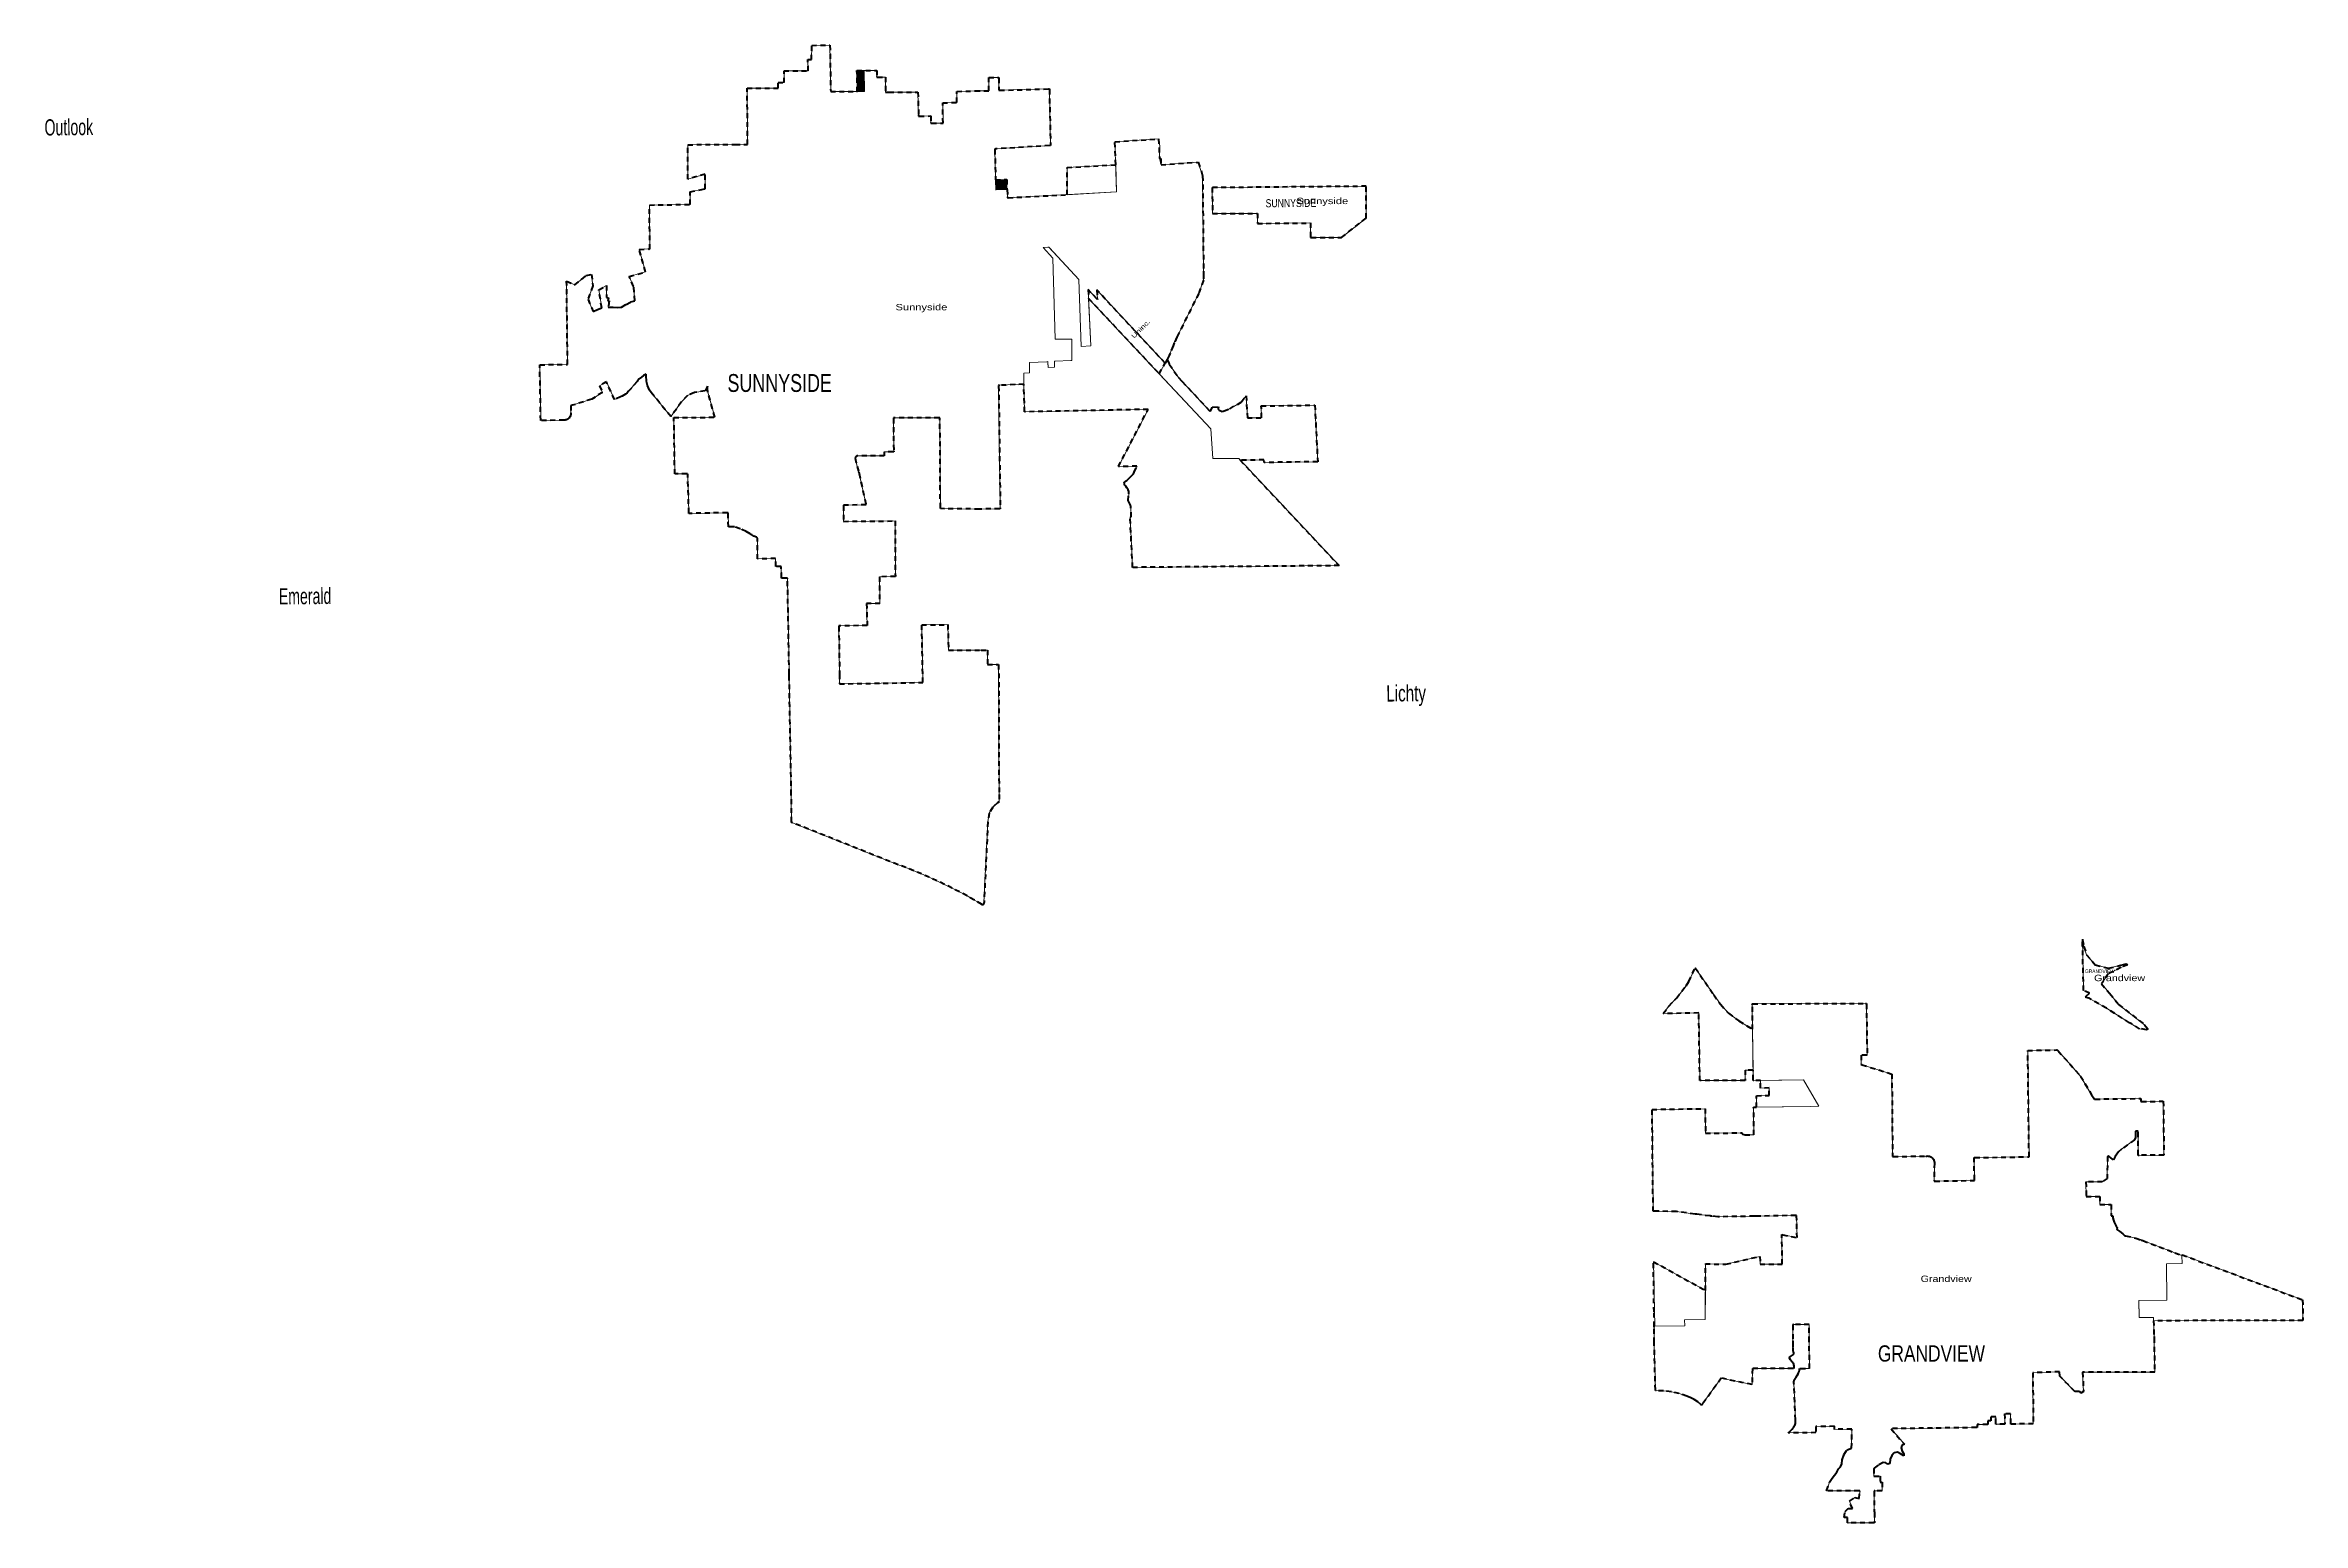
# Model space of a CAD drawing. Header units: feet. Extents: x -903180 to 1023491, y -707744 to 564635.
# Drawn here: x 230405 to 286052, y -460644 to -424242 of the extents above; entities that cross this region are included whole.
import ezdxf

# ---------------------------------------------------------------- set-up
doc = ezdxf.new("R2010")
doc.units = ezdxf.units.FT
doc.header["$LTSCALE"] = 80
doc.linetypes.add('SHORT_DASHED', pattern=[2.7, 1.5, -1.2])
doc.layers.add('13', color=7, linetype='SHORT_DASHED', lineweight=40)
doc.layers.add('58', color=7, linetype='Continuous', lineweight=13)
for name, color, linetype in [('14', 7, 'Continuous'), ('16', 7, 'Continuous'), ('36', 7, 'Continuous')]:
    doc.layers.add(name, color=color, linetype=linetype)

msp = doc.modelspace()

# ---------------------------------------------------------------- texts
at = {"layer": '14', "width": 0.8}
msp.add_text('SUNNYSIDE ', height=200, rotation=0.51, dxfattribs=at).set_placement((260486.82, -428237.04))
at = {"layer": '14'}
for s, height, width, p in [('SUNNYSIDE', 440, 0.75, (247222.4, -432784.06)), ('GRANDVIEW', 88.98, 0.8, (280682.58, -447100.97)), ('GRANDVIEW', 400, 0.8, (275577.86, -456671.9))]:
    msp.add_text(s, height=height, dxfattribs=dict(at, width=width)).set_placement(p)
at = {"layer": '16'}
for s, width, p in [('Outlook', 0.65, (230391.85, -426468.29)), ('Emerald', 0.65, (236166.43, -438020.98)), ('Lichty', 0.7, (263462.72, -440412.08))]:
    msp.add_text(s, height=400, rotation=0.63, dxfattribs=dict(at, width=width)).set_placement(p)
at = {"layer": '36'}
for s, width, p in [('Sunnyside', 1.3, (261243.53, -428157.41)), ('Sunnyside', 1.3, (251364.6, -430773.57)), ('Grandview', 1.25, (280905.35, -447299.8)), ('Grandview', 1.25, (276630.71, -454710.17))]:
    msp.add_text(s, height=157.5, dxfattribs=dict(at, width=width)).set_placement(p)
at = {"layer": '36', "width": 1.35}
msp.add_text('Uninc.', height=113, rotation=45, dxfattribs=at).set_placement((257243.79, -431474.72))

# ---------------------------------------------------------------- hatches: boundary and pattern name
at = {"layer": '58'}
for points in [[(250415.04, -424862.41), (250595.57, -424863.32), (250602.13, -425385.56), (250419.23, -425385.33)], [(254110.47, -427798.93), (253833.76, -427807.18), (253829.41, -427563.02), (254105.87, -427550.05)]]:
    msp.add_hatch(color=256, dxfattribs=at).paths.add_polyline_path(points)

# ---------------------------------------------------------------- linework, layer by layer
at = {"layer": '13'}
for p, q in [((253911.33, -425054.71), (253913, -425333.66)), ((258058.1, -431982.52), (258009.57, -432075.18)), ((243360.86, -433338.05), (243356.66, -433357.09)), ((252439.09, -433418.58), (251330.25, -433419.63)), ((272482.13, -447857.86), (272499.6, -447857.8)), ((281613.31, -453520.44), (281643.52, -453549.62)), ((273485.82, -456713.55), (273493.87, -456733.94))]:
    msp.add_line(p, q, dxfattribs=at)
for points in [[(243356.66, -433357.09), (243350.5, -433375.58), (243342.44, -433393.32), (243332.57, -433410.13), (243331.02, -433412.44), (243317.73, -433427.89), (243303.72, -433440.58), (243288.45, -433451.73), (243272.1, -433461.23), (243254.84, -433468.96), (243236.88, -433474.85), (243218.39, -433478.83), (243199.59, -433480.85), (243191.49, -433481.11), (242619.11, -433488.05), (242597.08, -432114.68), (243280.6, -432104.54), (243258.79, -430051.79), (243457.52, -430145.99), (243742.01, -429917.37), (243875.09, -429889.7), (243904.72, -430169.77), (243785.06, -430503.91), (243909.86, -430805.48), (244016.29, -430752.05), (244125.22, -430714.9), (244049.43, -430270.57), (244240.8, -430166.04), (244242.18, -430459), (244287.04, -430464.68), (244275.73, -430537.02), (244309.64, -430543.8), (244284.87, -430692.71), (244408.16, -430696.22), (244517.72, -430707.77), (244611.26, -430693.02), (244725.93, -430627.12), (244843.82, -430564.39), (244937.4, -430539.27), (244909.65, -430183.36), (244800.92, -429939.52), (245205.07, -429827.78), (245048.19, -429276.92), (245280.75, -429262.43), (245308.63, -429264.7), (245300.64, -428181.06), (246304.08, -428164.93), (246301.22, -427851.74), (246622.89, -427789.52), (246671.33, -427778.61), (246675.18, -427419), (246243.58, -427542.76), (246247.61, -426693.33), (247411.44, -426689.73), (247717.94, -426687.77), (247708.84, -425301.44), (248470.73, -425299.17), (248469.46, -425164.6), (248619.85, -425165.25), (248616.9, -424877.86), (249208.75, -424874.37), (249206.75, -424598.63), (249296.91, -424596.32), (249299.18, -424246.13), (249747.91, -424241.92), (249766.64, -425385.21), (250419.23, -425385.33), (250415.04, -424862.41), (250903.95, -424864.38), (250905.23, -425011.34), (250905.4, -425030.82), (250923.55, -425031.34), (251117.44, -425031.34), (251121.2, -425397.6), (251202.65, -425397.63), (251918.26, -425397.91), (251932.44, -425970.09), (251932.93, -425990.09), (251952.62, -425989.85), (252231.04, -425986.44), (252236.6, -426145.17), (252237.3, -426165.17), (252257.26, -426164.94), (252536.4, -426161.79), (252529.64, -425662.18), (252877.77, -425653.14), (252877.77, -425381.87), (253328, -425370.27), (253666.46, -425367.26), (253664.56, -425041.02), (253888.13, -425035.23), (253911.21, -425034.63), (253911.33, -425054.71)], [(253913, -425333.66), (253913.12, -425353.66), (253932.94, -425353.12), (255135.76, -425320.47), (255156.02, -425319.92), (255156.44, -425339.93), (255185.09, -426692.6), (255185.53, -426713.41), (255165.51, -426714.67), (253833.36, -426798.36), (253813.39, -426799.62), (253813.78, -426818.42), (253829.41, -427563.02), (254105.87, -427550.05), (254110.47, -427798.93), (254117.62, -427798.56), (254123.87, -427981.32), (254124.55, -428001.19), (254141.91, -428000.3), (255599.02, -427927.39), (255594.24, -427256.64), (256793.85, -427187.44), (256772.7, -426620.05), (257848.77, -426550.58), (257872.23, -427037.66), (257902.17, -427035.73), (257909.38, -427185.58), (258824.62, -427126.49), (258909.03, -427362.98), (258934.58, -427460.99), (258955.87, -429811.15), (258955.57, -429831.19), (258954.88, -429876.59), (258954.88, -430028.81), (258837.71, -430355.95), (258316.58, -431398.24), (258307.53, -431416.34), (258297.39, -431438.24), (258232.72, -431577.94), (258205.01, -431652.02), (258134.37, -431828.82), (258106.97, -431889.21), (258058.1, -431982.52)], [(253542.73, -445368.62), (253520.5, -445426.86), (253487.21, -445406.96), (253308.9, -445302.32), (253126.9, -445200.07), (252944.82, -445101.62), (252760.16, -445005.99), (252573.02, -444914.54), (252386.38, -444825.86), (252196.99, -444739.91), (252005.11, -444658.15), (251813.73, -444579.11), (251620.73, -444503.28), (251426.6, -444432.1), (248824.79, -443395.38), (248804.75, -443387.39), (248804.54, -443370.22), (248796.17, -442700.4), (248743.59, -439766.99), (248743.23, -439746.99), (248743.86, -439726.99), (248702.78, -437391.98), (248702.42, -437371.97), (248681.83, -437372.28), (248571.41, -437373.97), (248551.62, -437374.27), (248551.47, -437354.27), (248549.47, -437081.92), (248413.62, -437082.36), (248409.75, -436888.44), (247966.74, -436897.8), (247966.74, -436385.99), (247935.8, -436365.12), (247871.9, -436334.14), (247822.21, -436303.73), (247807.44, -436294.69), (247782.21, -436280.35), (247684.49, -436224.81), (247532.5, -436156.75), (247394.22, -436111.5), (247374.48, -436105.04), (247354.22, -436105.47), (247244.74, -436107.82), (247237.16, -435779.03), (247236.7, -435759.08), (247216.7, -435759.48), (246293.14, -435777.96), (246273.98, -435778.34), (246273.31, -435758.36), (246241.57, -434823.53), (246239.77, -434803.05), (246220.89, -434803.12), (245922.86, -434804.16), (245901.8, -433416.21), (246763.27, -433409.5), (246910.94, -433406.66), (246737.84, -432788.01), (246732.18, -432695.38), (246731.55, -432664.93), (246727.58, -432643.96), (246718.15, -432664.93), (246676.75, -432757.04), (246406.8, -432801.13), (246241.39, -432871.52), (246087.3, -433028.92), (245837.26, -433380.91), (245826.88, -433392.76), (245340.06, -432795.42), (245304.09, -432740.75), (245274.03, -432682.62), (245250.21, -432621.66), (245232.9, -432558.55), (245224.88, -432514.38), (245216.68, -432395.55), (245216.94, -432345.9), (245156.41, -432379.49), (245100.21, -432418.89), (245048.43, -432463.94), (245001.65, -432514.16), (244993.98, -432523.48), (244784.52, -432768.3), (244749.61, -432805.23), (244711.17, -432838.19), (244669.5, -432866.94), (244625.05, -432891.18), (244586, -432908.55), (244439.55, -432973.51), (244239.3, -432538.66), (244069.1, -432630.96), (244139.59, -432794.27), (243877.87, -432962.13), (243361.69, -433122.11), (243363.19, -433299.19), (243363.04, -433318.68), (243360.86, -433338.05)], [(258058.1, -431982.52), (258113.19, -432101.34), (258338.87, -432430.68), (258428.99, -432527.06), (259119.66, -433266.58), (259167.44, -433176), (259171.82, -433156.26), (259325.96, -433154.08), (259317.24, -433193.32), (259319.69, -433207.87), (259325.25, -433218.36), (259340.57, -433229.71), (259414.31, -433265.02), (259462, -433252.02), (259601.84, -433196.7), (259885.65, -433037.22), (260004.31, -432877.23), (260036.03, -433425.11), (260386.33, -433420.18), (260380, -433129.01), (261700.67, -433109.35), (261770.57, -434503.46), (260449.9, -434523.12), (260446.44, -434458.44), (259861.51, -434466.68), (262298.74, -437063.04), (257208.62, -437107), (257145.86, -435863), (257175.86, -435862.41), (257163.46, -435616.57), (257153.56, -435575.54), (257129.39, -435524.76), (257106.03, -435478.82), (257097.98, -435459.47), (257114.09, -435293.44), (257116.5, -435253.94), (257111.67, -435237.02), (257094.76, -435197.52), (257066.56, -435148.36), (257037.57, -435104.83), (257018.24, -435079.04), (257009.78, -435063.73), (257005.75, -435045.2), (257003.34, -435031.5), (257009.78, -435007.32), (257033.94, -434986.36), (257065.36, -434962.99), (257099.19, -434934.78), (257150.74, -434882.39), (257197.46, -434834.83), (257228.06, -434797.76), (257247.4, -434764.71), (257306.64, -434630.49), (257313.66, -434614.39), (256856.82, -434623.53), (257590.6, -433213.57), (254546.86, -433274.48), (254526.17, -432594.65), (253925.87, -432620.9), (253906.1, -432621.76), (253906.37, -432641.77), (253946.87, -435642.54), (253947.14, -435662.52), (253925.97, -435662.84), (253432.08, -435670.35), (252489.9, -435659.1), (252469.91, -435658.86), (252469.81, -435636.23), (252459.6, -433438.56), (252459.51, -433418.56), (252439.09, -433418.58)], [(251330.25, -433419.63), (251311.91, -433419.65), (251312.11, -433439.65), (251320.41, -434245.53), (251320.6, -434263.79), (251300.62, -434263.57), (251086.04, -434261.26), (251086.51, -434354.66), (250410.35, -434354.9), (250367.44, -434412.55), (250455.7, -434750.73), (250465.38, -434787.81), (250466.03, -434790.73), (250639.01, -435566.51), (250100.25, -435573.38), (250080.66, -435573.62), (250080.91, -435593.63), (250084.63, -435972.66), (251352.34, -435963.03), (251360.19, -437329.85), (250968.39, -437338.95), (250969.82, -437988.55), (250980.33, -437992.21), (250652.16, -437997.03), (250665.54, -438535.71), (249988.44, -438549.07), (249968.48, -438549.32), (249968.69, -438566.32), (249983.07, -439696.59), (249983.32, -439716.59), (249984.2, -439736.59), (249983.64, -439976.6), (252038.52, -439942.36), (252010.73, -438524.4), (252654.73, -438516.54), (252670.44, -439145.04), (253471.47, -439148.3), (253632.52, -439148.96), (253632.52, -439502.5), (253906.3, -439501.54), (253916.21, -442698.75), (253916.79, -442885.62), (253878.29, -442907.99), (253759.74, -443017.34), (253671.69, -443157.27), (253640.26, -443374.23), (253546.19, -445351.82), (253545.77, -445360.64), (253542.73, -445368.62)], [(273493.87, -456733.94), (273499.75, -456755.07), (273503.39, -456776.69), (273504.74, -456798.57), (273503.81, -456820.48), (273503.56, -456822.17), (273500.67, -456841.63), (273480.59, -456841.7), (272483, -456845.05), (272480, -457238.05), (271718, -457081.05), (271250.38, -457724.5), (271235.74, -457744.63), (271215.59, -457727.31), (271140.17, -457666.2), (271047.55, -457606), (270969.03, -457565.96), (270949.1, -457555.8), (270929.03, -457547.22), (270870.63, -457522.24), (270682.84, -457458.07), (270489.38, -457413.88), (270292.35, -457390.16), (270113.9, -457387.46), (270093.93, -457387.16), (270093.39, -457366.03), (270064.6, -456241.25), (270064.13, -456222.79), (270063.94, -456201.25), (270060.67, -455823.43), (270060.5, -455803.21), (270060.02, -455449.48), (270046.97, -454210.34), (271327.57, -454920.87), (271324.83, -454264.62), (271833.64, -454272.26), (272670.92, -454078.91), (272674.19, -454272.26), (273221.67, -454270.75), (273210.97, -453563.53), (273210.65, -453542.1), (273230.67, -453546.12), (273583.86, -453616.95), (273574.58, -453092.04), (273574.24, -453072.79), (273554.23, -453073.13), (272570.12, -453089.6), (272530.12, -453090.26), (271669.8, -453104.66), (271650.82, -453104.97), (271629.8, -453103.06), (271481.34, -453089.51), (271462.58, -453087.8), (271441.34, -453084.98), (271113.16, -453041.39), (271082.33, -453037.3), (271073.16, -453036.12), (270614.43, -452976.88), (270131.86, -452965.43), (270038.47, -452969.05), (270012.43, -450458.99), (271317.43, -450441.74), (271329.2, -451045.64), (272224.49, -451037.78), (272251.97, -451069.2), (272303.02, -451088.84), (272522.92, -451084.92), (272515.77, -450406.62), (272584.51, -450405.6), (272585.53, -450121.24), (272901.54, -450117.62), (272899.96, -449931.64), (272687.14, -449934), (272685.34, -449747.65), (272523.39, -449749.79), (272503.39, -449750.05), (272503.17, -449730.37), (272503.36, -449490.05), (272303.36, -449491.02), (272303.16, -449747.92), (271189.04, -449750.74), (271162.49, -448084.16), (270283.49, -448097.69), (270425.45, -447915.28), (270612.19, -447714.84), (270851.52, -447412.89), (270913.75, -447310.32), (271006.97, -447113.4), (271077.7, -446969.11), (271530.45, -447640.36), (271702.71, -447874.78), (271898.99, -448092.22), (272150.72, -448281.15), (272343.73, -448398.41), (272490.85, -448484.13), (272482.36, -447877.87), (272482.13, -447857.86)], [(272499.6, -447857.8), (275275.64, -447848.76), (275295.64, -447848.69), (275295.91, -447868.84), (275312.68, -449124.07), (275162.7, -449126.38), (275166.33, -449334.75), (275166.68, -449354.89), (275186.22, -449360.92), (275922.23, -449587.96), (275938.24, -451600.78), (275938.41, -451621.93), (275958.4, -451621.6), (276756.47, -451608.52), (276773.03, -451608.25), (276796.47, -451606.69), (276812.27, -451607.1), (276830.04, -451609.45), (276847.48, -451613.65), (276864.38, -451619.65), (276880.56, -451627.37), (276895.84, -451636.75), (276910.06, -451647.68), (276923.06, -451660.03), (276934.7, -451673.67), (276944.85, -451688.45), (276953.4, -451704.21), (276960.25, -451720.78), (276965.33, -451737.98), (276965.94, -451741.28), (276969.64, -451763.7), (276969.48, -451781.28), (276965.58, -452206.22), (276965.41, -452225.26), (276985.4, -452224.95), (277939.88, -452210.24), (277960.11, -452209.93), (277959.65, -452189.93), (277947.66, -451669.35), (277947.17, -451648), (277967.2, -451647.69), (279304.53, -451627.04), (279271.8, -449005.95), (279979.61, -448994.92), (279998.6, -448994.62), (280017.48, -449015.75), (280573.32, -449637.8), (280844.1, -450101.71), (280900.04, -450185.42), (280913.4, -450205.42), (280933.17, -450205.18), (282054.66, -450191.75), (282055.32, -450246.74), (282055.56, -450266.74), (282075.56, -450266.38), (282612.34, -450256.68), (282626.22, -451582.38), (282016.13, -451590.77), (281996.45, -451591.05), (281996.21, -451571.05), (281989.29, -450994.26), (281948.2, -450996.16), (281931.05, -450996.95), (281930.58, -451017.08), (281927.69, -451139.31), (281926.79, -451150.55), (281906.28, -451207.19), (281579.61, -451439.53), (281511.19, -451504.16), (281465.19, -451559.33), (281425.2, -451619.01), (281392.38, -451681.22), (281383.32, -451701.28), (281363.24, -451685.04), (281277.47, -451615.63), (281258.69, -451600.43), (281239.05, -451621.75), (281227.14, -452159.63), (281108.31, -452241.62), (280706.35, -452243.38), (280714.22, -452601.88), (281047.16, -452601.46), (281047.16, -452803.24), (281325.68, -452802.46), (281328.57, -453077.87), (281365.93, -453077.32), (281371.92, -453132.44), (281383.64, -453186.65), (281400.95, -453239.33), (281423.68, -453289.91), (281451.58, -453337.84), (281473.47, -453368.82), (281469.21, -453417.13), (281543.97, -453465.01), (281613.31, -453520.44)], [(281643.52, -453549.62), (281664.21, -453569.6), (281683.52, -453574.19), (281938.19, -453634.77), (282070.2, -453677.86), (282086.36, -453683.14), (282110.2, -453692.16), (282897.02, -453989.88), (283072.12, -454055.33), (283078.27, -454043.26), (286047.24, -455150.81), (286051.75, -455656.09), (282374.58, -455665.56), (282383.48, -456053.33), (282383.95, -456073.21), (282384.32, -456093.33), (282399.99, -456930.8), (280624.13, -456936.27), (280644.86, -457404.92), (280577.44, -457446.05), (280550, -457408.05), (280430, -457411.05), (280060.29, -457027.07), (280057, -456923.05), (279396.68, -456945.45), (279406, -458204.71), (278871.98, -458211.42), (278853.01, -458211.66), (278852.7, -458191.67), (278849, -457955.05), (278700, -457957.05), (278705.01, -458213.52), (278504.99, -458216.03), (278488, -458216.24), (278487.79, -458196.28), (278486.04, -458032.72), (278357.97, -458034.09), (278359.01, -458131.29), (278287.07, -458132.06), (278288, -458218.76), (278045.06, -458221.81), (278025.06, -458222.06), (278025.65, -458242.06), (278026.68, -458277.11), (278027.27, -458297.04), (278001.58, -458297.37), (275903.18, -458324.43), (276230.33, -458708.31), (276165.54, -458736.96), (276151.06, -458797.52), (276179.19, -458877.02), (276216.98, -458942.24), (276220.38, -458996.3), (276177.62, -458971.33), (276134.7, -458940.35), (276063.52, -458902.06), (275979.65, -458916.27), (275923.24, -458983.91), (275879.42, -459073.29), (275872.15, -459179.78), (275826.52, -459199.02), (275769.42, -459162.38), (275705.02, -459154.01), (275580.47, -459223.41), (275478.45, -459306.25), (275480.46, -459494.03), (275633, -459495.05), (275636, -459645.05), (275682, -459646.05), (275683, -459854.56), (275504, -459854.8), (275484.31, -459854.83), (275484.52, -459874.83), (275489.61, -460350.23), (275490.03, -460390.23), (275492.53, -460623.69), (275492.74, -460643.63)], [(275492.74, -460643.63), (275472.74, -460643.58), (274845.87, -460641.98), (274826.94, -460641.93), (274827.29, -460621.93), (274829.17, -460513.03), (274745.72, -460511.93), (274769.03, -460368.39), (274842.81, -460289.8), (274950.12, -460291.4), (274875.52, -460107.02), (275011.93, -460023.15), (275112.28, -460046.42), (275133.91, -459875.31), (275136.44, -459855.31), (275116, -459855.34), (274312.81, -459856.45), (274387.9, -459639.28), (274449.65, -459545.41), (274511.86, -459469.6), (274568.11, -459395.94), (274604.07, -459312.77), (274652.93, -459263.37), (274691.2, -459192.18), (274696.67, -459093.75), (274739.5, -458966.28), (274820.51, -458841.84), (274931, -458803.05), (274933, -458336.05), (274509.04, -458340.55), (274508.06, -458265.56), (274049.96, -458271.54), (274051.92, -458421.52), (273383.01, -458430.25), (273363.46, -458430.5), (273383.01, -458413.49), (273389.11, -458408.18), (273463.14, -458334.7), (273483.32, -458314.67), (273499.3, -458294.89), (273504.69, -458287.85), (273517.79, -458266.39), (273528.59, -458243.68), (273536.95, -458219.97), (273542.79, -458195.51), (273546.04, -458170.57), (273546.66, -458145.43), (273546.26, -458140.37), (273545.28, -458128.18), (273544.19, -458100.37), (273508.73, -457203.09), (273508, -457184.58), (273509.2, -457163.09), (273511.73, -457148.33), (273516.07, -457132.9), (273522.01, -457118), (273525.49, -457111.39), (273538.61, -457090.09), (273552.14, -457071.39), (273588.97, -457014.89), (273612.07, -456969.76), (273622.42, -456949.54), (273630.25, -456929.76), (273635.88, -456915.53), (273646.03, -456879.3), (273649.12, -456861.12), (273652.51, -456841.12), (273672.01, -456841.05), (273893.02, -456840.3), (273884.35, -456176.98), (273882.52, -455754.11), (273498.77, -455758.93), (273478.77, -455759.18), (273478.77, -455777.86), (273478.8, -456162.94), (273478.8, -456182.44), (273478.94, -456202.94), (273479.87, -456342.56), (273480, -456362.28), (273481.31, -456382.56), (273482.73, -456398.99), (273488.41, -456428.39), (273497.13, -456457.03), (273500.34, -456464.61), (273508.8, -456484.61), (273488.8, -456498.21), (273383.92, -456569.54), (273388.6, -456577.85), (273413.5, -456616.1), (273426.03, -456631.54), (273439.72, -456648.42), (273460.01, -456671.54), (273463.56, -456675.84), (273475.68, -456694.11), (273485.82, -456713.55)]]:
    msp.add_lwpolyline(points, dxfattribs=at)
for points in [[(261594.71, -428980.35), (261614.71, -428980.29), (262360.38, -428978.05), (262965.96, -428499.62), (262968.81, -427718.07), (259169.74, -427751.9), (259168.72, -427752.95), (259180.55, -428390.94), (260285.26, -428385.24), (260288.1, -428632.5), (261594, -428622.55), (261594.67, -428959.94)], [(258009.57, -432075.18), (256327.57, -430272.95), (256342.96, -430489.64), (256344.47, -430510.91), (256324.61, -430489.64), (256112.21, -430262.06), (256123.06, -430479.46), (257860.97, -432334.53)], [(280693.84, -447691.45), (280713.66, -447671.63), (280792.78, -447592.51), (280646.04, -447526.35), (280618.9, -446262.36), (280620.72, -446264.05), (280622.93, -446281.38), (280654.07, -446448.34), (280720.3, -446647.64), (280936.85, -446898.31), (281265.34, -446981.19), (281609.31, -446896), (281690.47, -446874.16), (281729.76, -446894.54), (281567.19, -446963.8), (281257.46, -447118.83), (281087.88, -447366.57), (281289.17, -447598.81), (281509.91, -447872.12), (282150.01, -448372.84), (282227.91, -448475.28), (282228, -448480.64), (282196.07, -448495.13), (282028.54, -448471.34), (281780.09, -448327.16), (281208.6, -447966.49), (280773.11, -447717.94), (280714.37, -447698.31)]]:
    msp.add_lwpolyline(points, close=True, dxfattribs=at)
at = {"layer": '58'}
for points in [[(258316.58, -431398.24), (258837.71, -430355.95), (258954.88, -430028.81), (258954.88, -429876.59), (258955.57, -429831.19), (258955.87, -429811.15), (258934.58, -427460.99), (258824.62, -427126.49), (257909.38, -427185.58), (257872.23, -427037.66), (257875.51, -426717.81), (257848.77, -426550.58), (256772.7, -426620.05), (256809.81, -427854.25), (254141.91, -428000.3), (254124.55, -428001.19), (254123.87, -427981.32), (254117.62, -427798.56), (253833.76, -427807.18), (253829.41, -427563.02), (253834.66, -427813.05), (253813.78, -426818.42), (253813.39, -426799.62), (253833.36, -426798.36), (255165.51, -426714.67), (255185.53, -426713.41), (255185.09, -426692.6), (255156.44, -425339.93), (255156.02, -425319.92), (255135.76, -425320.47), (253932.94, -425353.12), (253913.12, -425353.66), (253913, -425333.66), (253911.33, -425054.71), (253911.21, -425034.63), (253888.13, -425035.23), (253664.56, -425041.02), (253666.46, -425367.26), (253328, -425370.27), (252877.77, -425381.87), (252877.77, -425653.14), (252529.64, -425662.18), (252536.4, -426161.79), (252257.26, -426164.94), (252237.3, -426165.17), (252236.6, -426145.17), (252231.04, -425986.44), (251952.62, -425989.85), (251932.93, -425990.09), (251932.44, -425970.09), (251918.26, -425397.91), (251202.65, -425397.63), (251121.2, -425397.6), (251117.44, -425031.34), (250923.55, -425031.34), (250905.4, -425030.82), (250905.23, -425011.34), (250903.95, -424864.38), (250595.57, -424863.32), (250602.13, -425385.56), (249766.64, -425385.21), (249747.91, -424241.92), (249299.18, -424246.13), (249296.91, -424596.32), (249206.75, -424598.63), (249208.75, -424874.37), (248616.9, -424877.86), (248619.85, -425165.25), (248469.46, -425164.6), (248470.73, -425299.17), (247708.84, -425301.44), (247717.94, -426687.77), (246247.61, -426693.33), (246243.58, -427542.76), (246675.18, -427419), (246671.33, -427778.61), (246622.89, -427789.52), (246301.22, -427851.74), (246304.08, -428164.93), (245300.64, -428181.06), (245308.63, -429264.7), (245280.75, -429262.43), (245048.19, -429276.92), (245205.07, -429827.78), (244800.92, -429939.52), (244909.65, -430183.36), (244937.4, -430539.27), (244843.82, -430564.39), (244725.93, -430627.12), (244611.26, -430693.02), (244517.72, -430707.77), (244408.16, -430696.22), (244284.87, -430692.71), (244309.64, -430543.8), (244275.73, -430537.02), (244287.04, -430464.68), (244242.18, -430459)], [(255709.25, -431985.99), (255709.97, -431480.24), (255302.96, -431485.91), (255244.72, -429486.44), (255003.58, -429228.06), (255117.19, -429221.4), (255139.74, -429220.08), (255155.86, -429237.35), (255884.76, -430018.36), (255942, -431662.93), (256181.54, -431651.14), (256112.21, -430262.06), (256324.61, -430489.64), (256344.47, -430510.91), (256342.96, -430489.64), (256327.57, -430272.95), (258009.57, -432075.18), (258106.97, -431889.21), (258134.37, -431828.82), (258205.01, -431652.02), (258232.72, -431577.94), (258297.39, -431438.24), (258307.53, -431416.34), (258316.58, -431398.24)], [(244242.18, -430459), (244240.8, -430166.04), (244049.43, -430270.57), (244125.22, -430714.9), (244016.29, -430752.05), (243909.86, -430805.48), (243785.06, -430503.91), (243904.72, -430169.77), (243875.09, -429889.7), (243742.01, -429917.37), (243457.52, -430145.99), (243258.79, -430051.79), (243280.6, -432104.54), (242597.08, -432114.68), (242619.11, -433488.05), (243191.49, -433481.11), (243199.59, -433480.85), (243218.39, -433478.83), (243236.88, -433474.85), (243254.84, -433468.96), (243272.1, -433461.23), (243288.45, -433451.73), (243303.72, -433440.58), (243317.73, -433427.89), (243331.02, -433412.44), (243332.57, -433410.13), (243342.44, -433393.32), (243350.5, -433375.58), (243356.66, -433357.09), (243360.86, -433338.05), (243363.04, -433318.68), (243363.19, -433299.19), (243361.69, -433122.11), (243877.87, -432962.13), (244139.59, -432794.27), (244069.1, -432630.96), (244239.3, -432538.66), (244439.55, -432973.51), (244586, -432908.55), (244625.05, -432891.18), (244669.5, -432866.94), (244711.17, -432838.19), (244749.61, -432805.23), (244784.52, -432768.3), (244993.98, -432523.48), (245001.65, -432514.16), (245048.43, -432463.94), (245100.21, -432418.89), (245156.41, -432379.49), (245216.94, -432345.9), (245216.68, -432395.55), (245224.88, -432514.38), (245232.9, -432558.55), (245250.21, -432621.66), (245274.03, -432682.62), (245304.09, -432740.75), (245340.06, -432795.42), (245826.88, -433392.76), (245837.26, -433380.91), (246087.3, -433028.92), (246241.39, -432871.52), (246406.8, -432801.13), (246676.75, -432757.04), (246718.15, -432664.93), (246727.58, -432643.96), (246731.55, -432664.93), (246732.18, -432695.38), (246737.84, -432788.01), (246910.94, -433406.66), (246763.27, -433409.5), (245901.8, -433416.21), (245922.86, -434804.16), (246220.89, -434803.12), (246239.77, -434803.05), (246241.57, -434823.53), (246273.31, -435758.36), (246273.98, -435778.34), (246293.14, -435777.96), (247216.7, -435759.48), (247236.7, -435759.08), (247237.16, -435779.03), (247244.74, -436107.82), (247354.22, -436105.47), (247374.48, -436105.04), (247394.22, -436111.5), (247532.5, -436156.75), (247684.49, -436224.81), (247782.21, -436280.35), (247807.44, -436294.69), (247822.21, -436303.73), (247871.9, -436334.14), (247935.8, -436365.12), (247966.74, -436385.99), (247966.74, -436897.8), (248409.75, -436888.44), (248413.62, -437082.36), (248549.47, -437081.92), (248551.47, -437354.27), (248551.62, -437374.27), (248571.41, -437373.97), (248681.83, -437372.28)], [(248681.83, -437372.28), (248702.42, -437371.97), (248702.78, -437391.98), (248743.86, -439726.99), (248743.23, -439746.99), (248743.59, -439766.99), (248796.17, -442700.4), (248804.54, -443370.22), (248804.75, -443387.39), (248824.79, -443395.38), (251426.6, -444432.1), (251620.73, -444503.28), (251813.73, -444579.11), (252005.11, -444658.15), (252196.99, -444739.91), (252386.38, -444825.86), (252573.02, -444914.54), (252760.16, -445005.99), (252944.82, -445101.62), (253126.9, -445200.07), (253308.9, -445302.32), (253487.21, -445406.96), (253520.5, -445426.86), (253542.73, -445368.62), (253640.26, -443374.23), (253671.69, -443157.27), (253759.74, -443017.34), (253878.29, -442907.99), (253916.79, -442885.62), (253916.21, -442698.75), (253906.3, -439501.54), (253632.52, -439502.5), (253632.52, -439148.96), (253471.47, -439148.3), (252670.44, -439145.04), (252654.73, -438516.54), (252010.73, -438524.4), (252038.52, -439942.36), (249983.64, -439976.6), (249984.2, -439736.59), (249983.32, -439716.59), (249983.07, -439696.59), (249968.69, -438566.32), (249968.48, -438549.32), (249988.44, -438549.07), (250665.54, -438535.71), (250652.16, -437997.03), (250980.33, -437992.21), (250968.39, -437338.95), (251360.19, -437329.85), (251352.34, -435963.03), (250084.63, -435972.66), (250080.91, -435593.63), (250080.66, -435573.62), (250100.25, -435573.38), (250639.01, -435566.51), (250466.03, -434790.73), (250465.38, -434787.81), (250455.7, -434750.73), (250367.44, -434412.55), (250410.35, -434354.9), (251086.51, -434354.66), (251086.04, -434261.26), (251300.62, -434263.57), (251320.6, -434263.79), (251320.41, -434245.53), (251312.11, -433439.65), (251311.91, -433419.65), (251330.25, -433419.63), (252439.09, -433418.58), (252459.51, -433418.56), (252459.6, -433438.56), (252469.81, -435636.23), (252469.91, -435658.86), (252489.9, -435659.1), (253432.08, -435670.35), (253925.97, -435662.84), (253947.14, -435662.52), (253946.87, -435642.54), (253906.37, -432641.77), (253906.1, -432621.76), (253925.87, -432620.9), (254526.17, -432594.65), (254523.64, -432322.05), (254670.04, -432317), (254665.58, -432062.98), (255097.36, -432039.4), (255117.36, -432038.31), (255118.22, -432058.31), (255123.75, -432186.35), (255286.22, -432178.01), (255280.21, -432049.47), (255279.28, -432029.47), (255299.28, -432028.38), (255689.21, -432007.08), (255709.22, -432005.99), (255709.25, -431985.99)], [(276965.33, -451737.98), (276960.25, -451720.78), (276953.4, -451704.21), (276944.85, -451688.45), (276934.7, -451673.67), (276923.06, -451660.03), (276910.06, -451647.68), (276895.84, -451636.75), (276880.56, -451627.37), (276864.38, -451619.65), (276847.48, -451613.65), (276830.04, -451609.45), (276812.27, -451607.1), (276796.47, -451606.69), (276773.03, -451608.25), (276756.47, -451608.52), (275958.4, -451621.6), (275938.41, -451621.93), (275938.24, -451600.78), (275922.23, -449587.96), (275186.22, -449360.92), (275166.68, -449354.89), (275166.33, -449334.75), (275162.7, -449126.38), (275312.68, -449124.07), (275295.91, -447868.84), (275295.64, -447848.69), (275275.64, -447848.76), (272499.6, -447857.8), (272482.13, -447857.86), (272482.36, -447877.87), (272503.17, -449730.37), (272503.39, -449750.05), (272523.39, -449749.79), (273743.59, -449733.66), (274124.2, -450380.36), (273922.36, -450385.82), (272515.77, -450406.62), (272522.92, -451084.92), (272303.02, -451088.84), (272251.97, -451069.2), (272224.49, -451037.78), (271329.2, -451045.64), (271317.43, -450441.74), (270012.43, -450458.99), (270038.47, -452969.05), (270131.86, -452965.43), (270614.43, -452976.88), (271073.16, -453036.12), (271082.33, -453037.3), (271113.16, -453041.39), (271441.34, -453084.98), (271462.58, -453087.8), (271481.34, -453089.51), (271629.8, -453103.06), (271650.82, -453104.97), (271669.8, -453104.66), (272530.12, -453090.26), (272570.12, -453089.6), (273554.23, -453073.13), (273574.24, -453072.79), (273574.58, -453092.04), (273583.86, -453616.95), (273230.67, -453546.12), (273210.65, -453542.1), (273210.97, -453563.53), (273221.67, -454270.75), (272674.19, -454272.26), (272670.92, -454078.91), (271833.64, -454272.26), (271324.83, -454264.62), (271318.59, -455636.98), (270814.98, -455643.47), (270816.92, -455793.45), (270080.5, -455802.96), (270060.5, -455803.21), (270060.67, -455823.43), (270063.94, -456201.25), (270064.13, -456222.79), (270064.6, -456241.25), (270093.39, -457366.03), (270093.93, -457387.16), (270113.9, -457387.46), (270292.35, -457390.16), (270489.38, -457413.88), (270682.84, -457458.07), (270870.63, -457522.24), (270929.03, -457547.22), (270949.1, -457555.8), (270969.03, -457565.96), (271047.55, -457606), (271140.17, -457666.2), (271215.59, -457727.31), (271235.74, -457744.63), (271250.38, -457724.5), (271718, -457081.05), (272480, -457238.05), (272483, -456845.05), (273480.59, -456841.7), (273500.67, -456841.63), (273503.56, -456822.17)], [(278853.01, -458211.66), (278871.98, -458211.42), (279406, -458204.71), (279396.68, -456945.45), (280057, -456923.05), (280060.29, -457027.07), (280430, -457411.05), (280550, -457408.05), (280577.44, -457446.05), (280644.86, -457404.92), (280624.13, -456936.27), (282399.99, -456930.8), (282384.32, -456093.33), (282383.95, -456073.21), (282383.48, -456053.33), (282372.97, -455604.25), (282372.49, -455584), (282352.5, -455584.03), (282037.81, -455584.48), (282018.36, -455584.51), (282017.88, -455564.51), (282008.33, -455166.82), (282699.8, -455160.27), (282693.25, -454262.33), (283080.82, -454257.55), (283072.12, -454055.33), (282897.02, -453989.88), (282110.2, -453692.16), (282086.36, -453683.14), (282070.2, -453677.86), (281938.19, -453634.77), (281683.52, -453574.19), (281664.21, -453569.6), (281643.52, -453549.62), (281613.31, -453520.44), (281543.97, -453465.01), (281469.21, -453417.13), (281473.47, -453368.82), (281451.58, -453337.84), (281423.68, -453289.91), (281400.95, -453239.33), (281383.64, -453186.65), (281371.92, -453132.44), (281365.93, -453077.32), (281328.57, -453077.87), (281325.68, -452802.46), (281047.16, -452803.24), (281047.16, -452601.46), (280714.22, -452601.88), (280706.35, -452243.38), (281108.31, -452241.62), (281227.14, -452159.63), (281239.05, -451621.75), (281258.69, -451600.43), (281277.47, -451615.63), (281363.24, -451685.04), (281383.32, -451701.28), (281392.38, -451681.22), (281425.2, -451619.01), (281465.19, -451559.33), (281511.19, -451504.16), (281579.61, -451439.53), (281906.28, -451207.19), (281926.79, -451150.55), (281927.69, -451139.31), (281930.58, -451017.08), (281931.05, -450996.95), (281948.2, -450996.16), (281989.29, -450994.26), (281996.21, -451571.05), (281996.45, -451591.05), (282016.13, -451590.77), (282626.22, -451582.38), (282612.34, -450256.68), (282075.56, -450266.38), (282055.56, -450266.74), (282055.32, -450246.74), (282054.66, -450191.75), (280933.17, -450205.18), (280913.4, -450205.42), (280900.04, -450185.42), (280844.1, -450101.71), (280573.32, -449637.8), (280017.48, -449015.75), (279998.6, -448994.62), (279979.61, -448994.92), (279271.8, -449005.95), (279304.53, -451627.04), (277967.2, -451647.69), (277947.17, -451648), (277947.66, -451669.35), (277959.65, -452189.93), (277960.11, -452209.93), (277939.88, -452210.24), (276985.4, -452224.95), (276965.41, -452225.26), (276965.58, -452206.22), (276969.48, -451781.28), (276969.64, -451763.7), (276965.94, -451741.28), (276965.33, -451737.98)], [(273503.56, -456822.17), (273503.81, -456820.48), (273504.74, -456798.57), (273503.39, -456776.69), (273499.75, -456755.07), (273493.87, -456733.94), (273485.82, -456713.55), (273475.68, -456694.11), (273463.56, -456675.84), (273460.01, -456671.54), (273439.72, -456648.42), (273426.03, -456631.54), (273413.5, -456616.1), (273388.6, -456577.85), (273383.92, -456569.54), (273488.8, -456498.21), (273508.8, -456484.61), (273500.34, -456464.61), (273497.13, -456457.03), (273488.41, -456428.39), (273482.73, -456398.99), (273481.31, -456382.56), (273480, -456362.28), (273479.87, -456342.56), (273478.94, -456202.94), (273478.8, -456182.44), (273478.8, -456162.94), (273478.77, -455777.86), (273478.77, -455759.18), (273498.77, -455758.93), (273882.52, -455754.11), (273884.35, -456176.98), (273893.02, -456840.3), (273672.01, -456841.05), (273652.51, -456841.12), (273649.12, -456861.12), (273646.03, -456879.3), (273635.88, -456915.53), (273630.25, -456929.76), (273622.42, -456949.54), (273612.07, -456969.76), (273588.97, -457014.89), (273552.14, -457071.39), (273538.61, -457090.09), (273525.49, -457111.39), (273522.01, -457118), (273516.07, -457132.9), (273511.73, -457148.33), (273509.2, -457163.09), (273508, -457184.58), (273508.73, -457203.09), (273544.19, -458100.37), (273545.28, -458128.18), (273546.26, -458140.37), (273546.66, -458145.43), (273546.04, -458170.57), (273542.79, -458195.51), (273536.95, -458219.97), (273528.59, -458243.68), (273517.79, -458266.39), (273504.69, -458287.85), (273499.3, -458294.89), (273483.32, -458314.67), (273463.14, -458334.7), (273389.11, -458408.18), (273383.01, -458413.49), (273363.46, -458430.5), (273383.01, -458430.25), (274051.92, -458421.52), (274049.96, -458271.54), (274508.06, -458265.56), (274509.04, -458340.55), (274933, -458336.05), (274931, -458803.05), (274820.51, -458841.84), (274739.5, -458966.28), (274696.67, -459093.75), (274691.2, -459192.18), (274652.93, -459263.37), (274604.07, -459312.77), (274568.11, -459395.94), (274511.86, -459469.6), (274449.65, -459545.41), (274387.9, -459639.28), (274312.81, -459856.45), (275116, -459855.34), (275136.44, -459855.31), (275133.91, -459875.31), (275112.28, -460046.42), (275011.93, -460023.15), (274875.52, -460107.02), (274950.12, -460291.4), (274842.81, -460289.8), (274769.03, -460368.39), (274745.72, -460511.93), (274829.17, -460513.03), (274827.29, -460621.93), (274826.94, -460641.93), (274845.87, -460641.98), (275472.74, -460643.58), (275492.74, -460643.63)], [(275492.74, -460643.63), (275492.53, -460623.69), (275490.03, -460390.23), (275489.61, -460350.23), (275484.52, -459874.83), (275484.31, -459854.83), (275504, -459854.8), (275683, -459854.56), (275682, -459646.05), (275636, -459645.05), (275633, -459495.05), (275480.46, -459494.03), (275478.45, -459306.25), (275580.47, -459223.41), (275705.02, -459154.01), (275769.42, -459162.38), (275826.52, -459199.02), (275872.15, -459179.78), (275879.42, -459073.29), (275923.24, -458983.91), (275979.65, -458916.27), (276063.52, -458902.06), (276134.7, -458940.35), (276177.62, -458971.33), (276220.38, -458996.3), (276216.98, -458942.24), (276179.19, -458877.02), (276151.06, -458797.52), (276165.54, -458736.96), (276230.33, -458708.31), (275903.18, -458324.43), (278001.58, -458297.37), (278027.27, -458297.04), (278026.68, -458277.11), (278025.65, -458242.06), (278025.06, -458222.06), (278045.06, -458221.81), (278288, -458218.76), (278287.07, -458132.06), (278359.01, -458131.29), (278357.97, -458034.09), (278486.04, -458032.72), (278487.79, -458196.28), (278488, -458216.24), (278504.99, -458216.03), (278705.01, -458213.52), (278700, -457957.05), (278849, -457955.05), (278852.7, -458191.67), (278853.01, -458211.66)]]:
    msp.add_lwpolyline(points, dxfattribs=at)
for points in [[(250415.04, -424862.41), (250595.57, -424863.32), (250602.13, -425385.56), (250419.23, -425385.33)], [(255599.02, -427927.39), (255594.24, -427256.64), (256793.85, -427187.44), (256809.81, -427854.25)], [(254110.47, -427798.93), (253833.76, -427807.18), (253829.41, -427563.02), (254105.87, -427550.05)], [(261594.71, -428980.35), (261614.71, -428980.29), (262360.38, -428978.05), (262965.96, -428499.62), (262968.81, -427718.07), (259169.74, -427751.9), (259168.72, -427752.95), (259180.55, -428390.94), (260285.26, -428385.24), (260288.1, -428632.5), (261594, -428622.55), (261594.67, -428959.94)], [(255244.72, -429486.44), (255003.58, -429228.06), (255117.19, -429221.4), (255139.74, -429220.08), (255884.76, -430018.36), (255942, -431662.93), (256181.54, -431651.14), (256123.21, -430479.62), (259134.61, -433689.92), (259186.67, -434426.88), (259822.31, -434423.04), (262298.74, -437063.04), (257208.62, -437107), (257145.86, -435863), (257175.86, -435862.41), (257163.46, -435616.57), (257153.56, -435575.54), (257106.03, -435478.82), (257097.98, -435459.47), (257114.09, -435293.44), (257116.5, -435253.94), (257094.76, -435197.52), (257066.56, -435148.36), (257018.24, -435079.04), (257009.78, -435063.73), (257003.34, -435031.5), (257009.78, -435007.32), (257033.94, -434986.36), (257065.36, -434962.99), (257099.19, -434934.78), (257150.74, -434882.39), (257197.46, -434834.83), (257228.06, -434797.76), (257247.4, -434764.71), (257247.4, -434764.71), (257313.66, -434614.39), (256856.82, -434623.53), (257590.6, -433213.57), (254546.86, -433274.48), (254526.17, -432594.65), (254523.64, -432322.05), (254670.04, -432317), (254665.58, -432062.98), (255097.36, -432039.4), (255117.36, -432038.31), (255123.75, -432186.35), (255286.22, -432178.01), (255280.21, -432049.47), (255279.28, -432029.47), (255299.28, -432028.38), (255686.73, -432008.86), (255709.22, -432005.99), (255709.97, -431480.24), (255302.96, -431485.91)], [(258113.19, -432101.34), (258338.87, -432430.68), (258428.99, -432527.06), (259119.66, -433266.58), (259167.44, -433176), (259171.82, -433156.26), (259325.96, -433154.08), (259317.24, -433193.32), (259319.69, -433207.87), (259325.25, -433218.36), (259340.57, -433229.71), (259414.31, -433265.02), (259462, -433252.02), (259601.84, -433196.7), (259885.65, -433037.22), (260004.31, -432877.23), (260036.03, -433425.11), (260386.33, -433420.18), (260380, -433129.01), (261700.67, -433109.35), (261770.57, -434503.46), (260449.9, -434523.12), (260446.44, -434458.44), (259861.51, -434466.68), (259822.31, -434423.04), (259186.67, -434426.88), (259134.61, -433689.92), (257860.97, -432334.53), (258058.1, -431982.52)], [(280693.84, -447691.45), (280713.66, -447671.63), (280792.78, -447592.51), (280646.04, -447526.35), (280618.9, -446262.36), (280620.72, -446264.05), (280622.93, -446281.38), (280654.07, -446448.34), (280720.3, -446647.64), (280936.85, -446898.31), (281265.34, -446981.19), (281609.31, -446896), (281690.47, -446874.16), (281729.76, -446894.54), (281567.19, -446963.8), (281257.46, -447118.83), (281087.88, -447366.57), (281289.17, -447598.81), (281509.91, -447872.12), (282150.01, -448372.84), (282227.91, -448475.28), (282228, -448480.64), (282196.07, -448495.13), (282028.54, -448471.34), (281780.09, -448327.16), (281208.6, -447966.49), (280773.11, -447717.94), (280714.37, -447698.31)], [(270283.49, -448097.69), (270425.45, -447915.28), (270612.19, -447714.84), (270851.52, -447412.89), (270913.75, -447310.32), (271077.7, -446969.11), (271530.45, -447640.36), (271702.71, -447874.78), (271898.99, -448092.22), (272150.72, -448281.15), (272343.73, -448398.41), (272490.85, -448484.13), (272503.36, -449490.05), (272303.36, -449491.02), (272303.16, -449747.92), (271189.04, -449750.74), (271162.49, -448084.16)], [(272585.53, -450121.24), (272901.54, -450117.62), (272899.96, -449931.64), (272687.14, -449934), (272685.34, -449747.65), (273743.59, -449733.66), (274124.2, -450380.36), (273922.36, -450385.82), (272584.51, -450405.6)], [(282008.33, -455166.82), (282699.8, -455160.27), (282693.25, -454262.33), (283080.82, -454257.55), (283072.12, -454055.33), (283078.27, -454043.26), (286047.24, -455150.81), (286051.75, -455656.09), (282374.58, -455665.56), (282372.49, -455584), (282018.36, -455584.51)], [(270046.97, -454210.34), (271327.57, -454920.87), (271318.59, -455636.98), (270814.98, -455643.47), (270816.92, -455793.45), (270080.5, -455802.96)]]:
    msp.add_lwpolyline(points, close=True, dxfattribs=at)

msp.set_redraw_order([(e.dxf.handle, doc.entitydb.next_handle()) for e in msp.query("TEXT MTEXT ATTDEF DIMENSION ARC_DIMENSION")])  # texts and dimensions are drawn at this point

doc.saveas('drawing.dxf')
